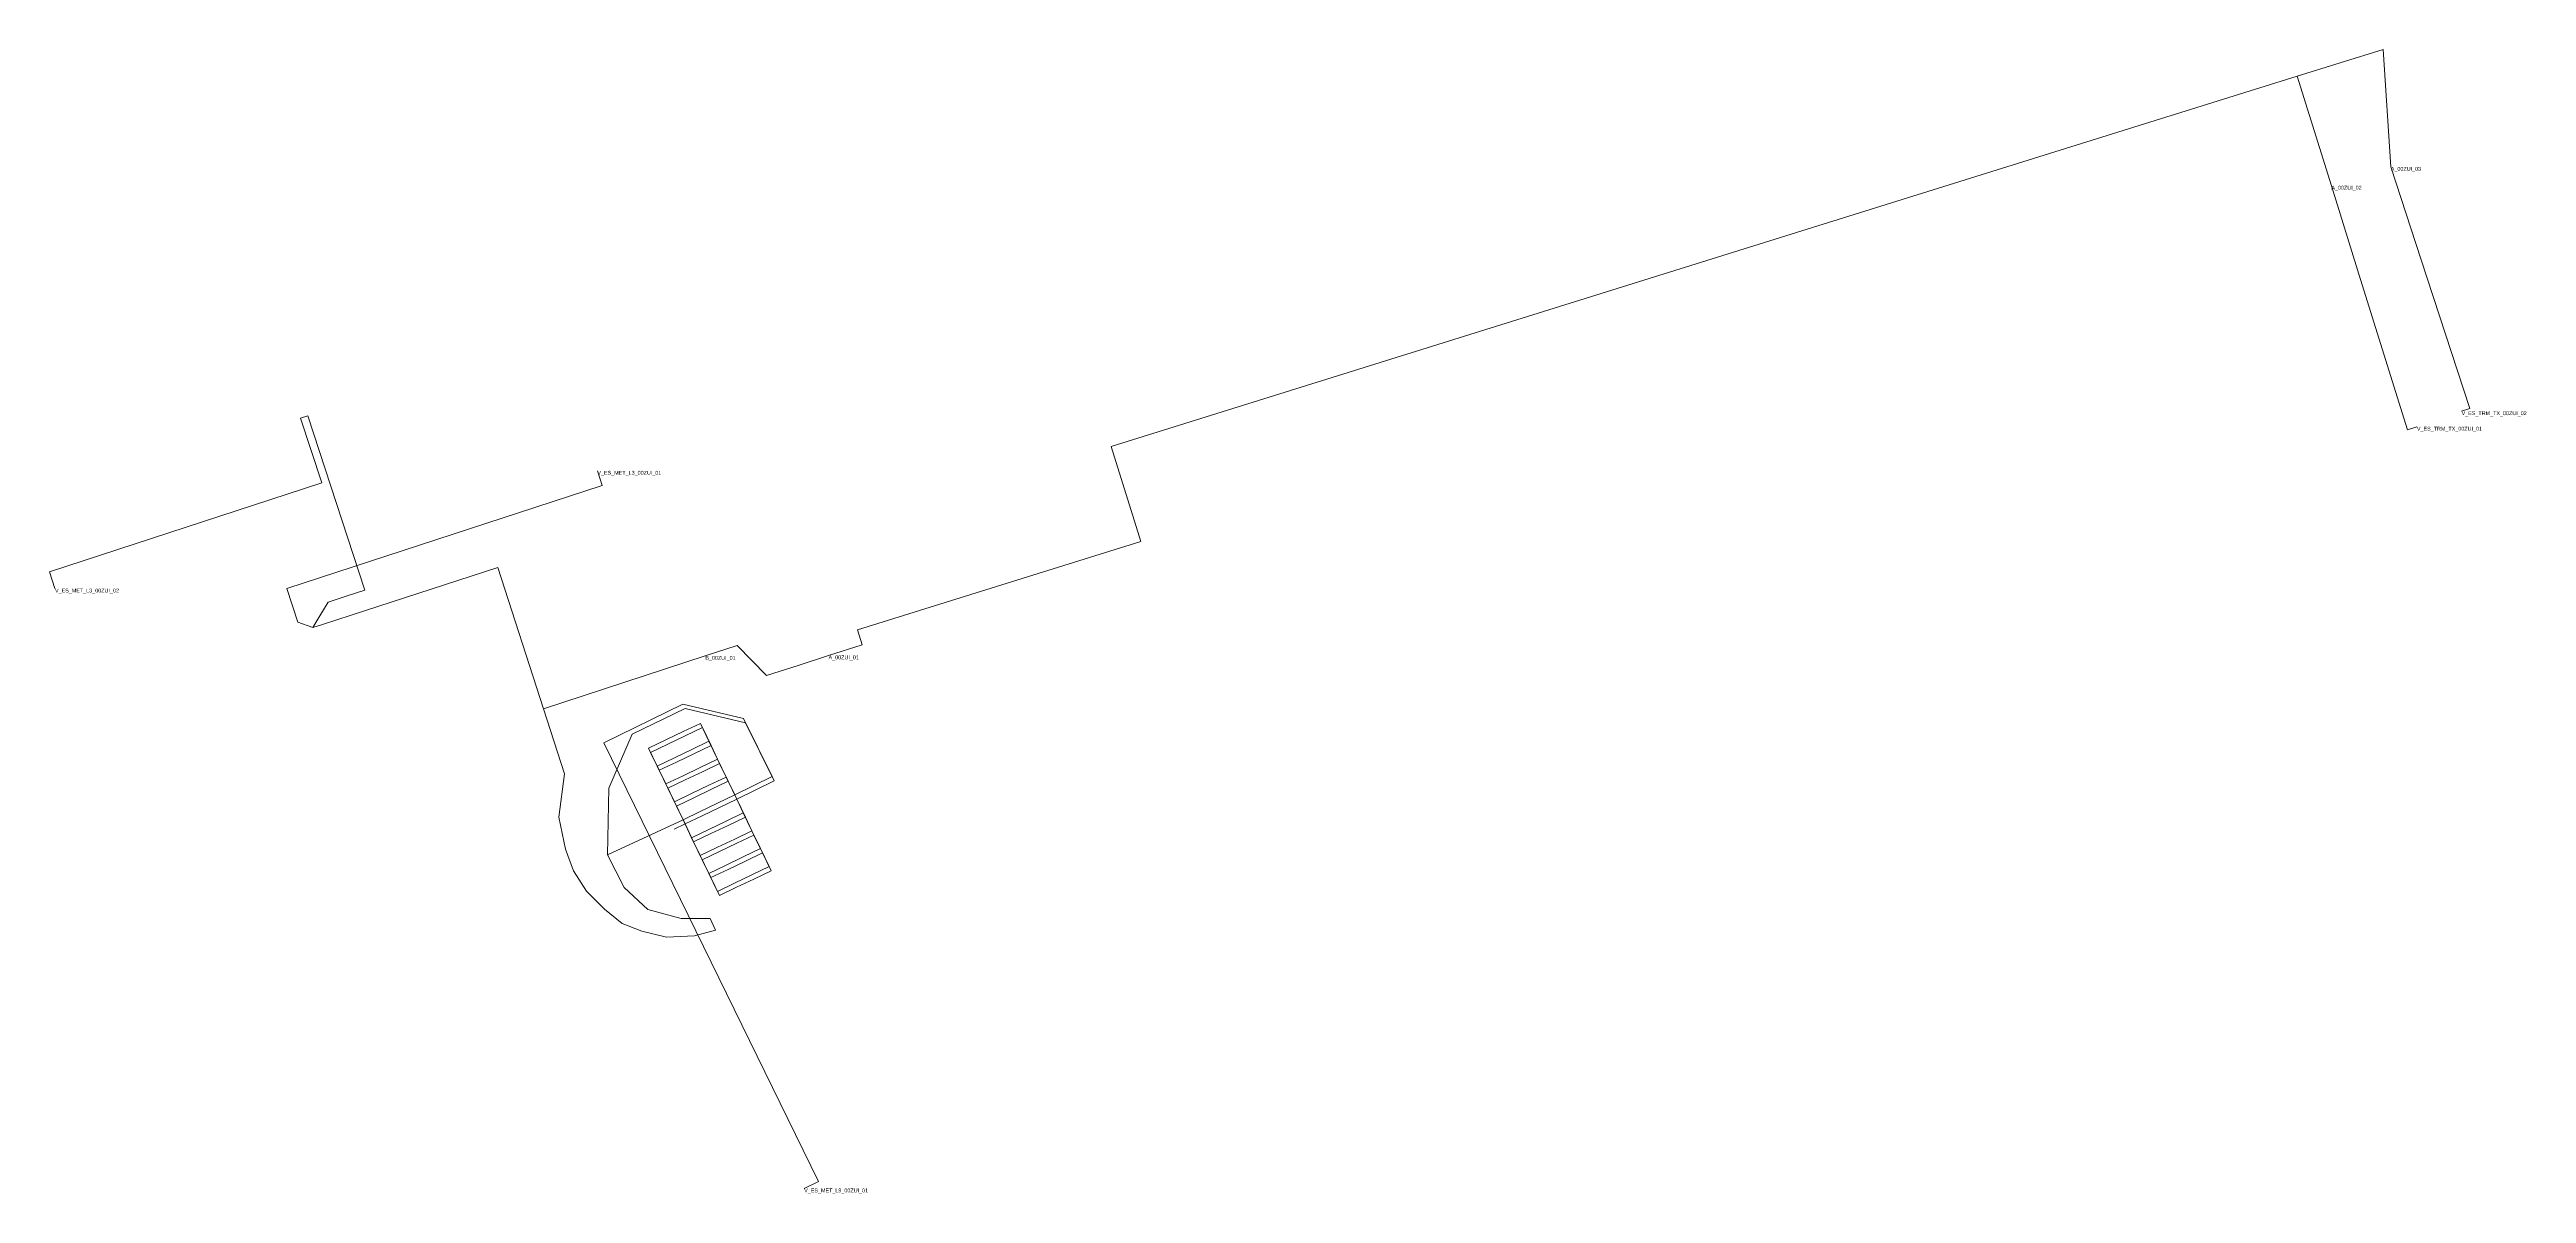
# Model space of a CAD drawing. Header units: metres. Extents: x 425075 to 428607, y 4580726 to 4583100.
# Drawn here: x 425647 to 425967.4, y 4581693.8 to 4581841.8 of the extents above; entities that cross this region are included whole.
import ezdxf
from ezdxf.enums import TextEntityAlignment as Align

# ---------------------------------------------------------------- set-up
doc = ezdxf.new("R2010")
doc.units = ezdxf.units.M
doc.header["$MEASUREMENT"] = 0
doc.header["$XCLIPFRAME"] = 0
for name, color, linetype, lineweight, true_color in [('01_A_AccesTren_t', 40, 'Continuous', 0, 0xffd600), ('01_C_AccesExt_t', 251, 'Continuous', 0, 0x646464), ('01_C_CarrerHoritzontalD_l', 251, 'Continuous', 0, 0x646464), ('01_I_AscensorD_l', 251, 'Continuous', 0, 0x646464), ('01_I_BarreraTarifaria_t', 251, 'Continuous', 0, 0x646464), ('01_I_Horitzontal_l', 251, 'Continuous', 0, 0x646464), ('01_I_HoritzontalD_l', 251, 'Continuous', 0, 0x646464), ('01_I_HoritzontalSUnicD_l', 251, 'Continuous', 0, 0x646464), ('01_I_Rampa_l', 251, 'Continuous', 0, 0x646464), ('01_I_RampaD_l', 251, 'Continuous', 0, 0x646464)]:
    doc.layers.add(name, color=color, linetype=linetype, lineweight=lineweight, true_color=true_color)
doc.styles.add('Style-Arial', font='arial.ttf')
picture_1 = doc.add_image_def('image1.sid', size_in_pixel=(14129, 9493))

msp = doc.modelspace()

# ---------------------------------------------------------------- linework, layer by layer
at = {"layer": '01_C_CarrerHoritzontalD_l'}
msp.add_line((425942.138253, 4581824.155952), (425937.7154, 4581838.319986), dxfattribs=at)
at = {"layer": '01_C_CarrerHoritzontalD_l', "flags": 128}
for points in [[(425937.7154, 4581838.319986), (425948.831656, 4581841.781563), (425949.826815, 4581826.591692)], [(425937.7154, 4581838.319986), (425784.319993, 4581790.41125), (425788.147761, 4581778.152953), (425751.473891, 4581766.701192), (425752.083208, 4581764.749875), (425747.740373, 4581763.393785)]]:
    msp.add_lwpolyline(points, dxfattribs=at)
at = {"layer": '01_I_AscensorD_l'}
for p, q in [((425680.374978, 4581794.39525, -20), (425679.446297, 4581794.091068, -30)), ((425679.094892, 4581767.682048, -30), (425681.013436, 4581766.987387, -10)), ((425747.740373, 4581763.393785), (425743.935772, 4581762.152693, -10)), ((425726.700398, 4581752.461486, -20), (425728.930554, 4581753.53249, -80)), ((425726.960887, 4581751.91907, -80), (425729.196202, 4581752.979329, -20)), ((425727.812118, 4581750.146548, -20), (425730.042274, 4581751.217552, -80)), ((425728.072607, 4581749.604132, -80), (425730.307922, 4581750.664391, -20)), ((425728.923838, 4581747.831609, -20), (425731.153994, 4581748.902614, -80)), ((425729.184327, 4581747.289193, -80), (425731.419643, 4581748.349453, -20)), ((425730.035559, 4581745.516671, -20), (425732.265714, 4581746.587675, -80)), ((425730.296047, 4581744.974255, -80), (425732.531363, 4581746.034514, -20)), ((425731.147279, 4581743.201733, -20), (425733.377434, 4581744.272737, -80)), ((425731.407767, 4581742.659317, -80), (425733.643083, 4581743.719576, -20)), ((425732.258999, 4581740.886794, -20), (425734.489155, 4581741.957799, -80)), ((425732.519487, 4581740.344378, -80), (425734.754803, 4581741.404638, -20)), ((425733.370719, 4581738.571856, -20), (425735.600875, 4581739.64286, -80)), ((425733.631208, 4581738.02944, -80), (425735.866523, 4581739.089699, -20)), ((425734.482439, 4581736.256918, -20), (425736.712595, 4581737.327922, -80)), ((425734.742928, 4581735.714502, -80), (425736.978244, 4581736.774761, -20)), ((425735.59416, 4581733.941979, -20), (425737.824315, 4581735.012984, -80)), ((425735.854648, 4581733.399563, -80), (425738.089964, 4581734.459823, -20))]:
    msp.add_line(p, q, dxfattribs=at)
at = {"layer": '01_I_Horitzontal_l', "flags": 128}
for points in [[(425953.772578, 4581814.589343), (425960.057201, 4581795.331576), (425958.987312, 4581794.982426)], [(425945.924686, 4581812.030031), (425951.992074, 4581792.599429), (425953.203911, 4581792.977836)]]:
    msp.add_lwpolyline(points, dxfattribs=at)
at = {"layer": '01_I_HoritzontalD_l'}
for p, q in [((425681.013436, 4581766.987387, -10), (425681.951424, 4581768.519468, -10)), ((425682.296117, 4581767.403379, -10), (425681.013436, 4581766.987387, -10))]:
    msp.add_line(p, q, dxfattribs=at)
at = {"layer": '01_I_HoritzontalD_l', "flags": 128}
for points, elevation in [([(425679.446297, 4581794.091068), (425682.186882, 4581785.71239), (425646.973561, 4581774.194454), (425647.32606, 4581773.116774)], -30), ([(425685.363912, 4581771.043596), (425687.765921, 4581771.830354), (425680.374978, 4581794.39525)], -20), ([(425718.153748, 4581786.318491), (425718.465512, 4581785.362912), (425677.668923, 4581772.052744), (425679.094892, 4581767.682048)], -30), ([(425710.870989, 4581756.499034), (425704.951635, 4581774.750902), (425685.988841, 4581768.600985)], -10), ([(425743.935772, 4581762.152693), (425739.73545, 4581760.782516), (425735.925555, 4581764.67567), (425731.799512, 4581763.329123)], -10), ([(425731.799512, 4581763.329123), (425710.870989, 4581756.499034), (425713.605995, 4581748.065853)], -10)]:
    msp.add_lwpolyline(points, dxfattribs=dict(at, elevation=elevation))
at = {"layer": '01_I_HoritzontalSUnicD_l'}
for p, q in [((425724.470243, 4581751.390482, -20), (425726.700398, 4581752.461486, -20)), ((425724.730731, 4581750.848066, -80), (425726.960887, 4581751.91907, -80)), ((425731.160709, 4581754.603495, -80), (425728.930554, 4581753.53249, -80)), ((425731.426358, 4581754.050334, -20), (425729.196202, 4581752.979329, -20)), ((425732.272429, 4581752.288556, -80), (425730.042274, 4581751.217552, -80)), ((425732.538078, 4581751.735395, -20), (425730.307922, 4581750.664391, -20)), ((425732.272429, 4581752.288556, -80), (425731.160709, 4581754.603495, -80)), ((425732.538078, 4581751.735395, -20), (425731.426358, 4581754.050334, -20)), ((425733.38415, 4581749.973618, -80), (425732.272429, 4581752.288556, -80)), ((425733.649798, 4581749.420457, -20), (425732.538078, 4581751.735395, -20)), ((425725.581963, 4581749.075543, -20), (425724.470243, 4581751.390482, -20)), ((425725.842451, 4581748.533127, -80), (425724.730731, 4581750.848066, -80)), ((425725.581963, 4581749.075543, -20), (425727.812118, 4581750.146548, -20)), ((425726.693683, 4581746.760605, -20), (425725.581963, 4581749.075543, -20)), ((425725.842451, 4581748.533127, -80), (425728.072607, 4581749.604132, -80)), ((425726.954171, 4581746.218189, -80), (425725.842451, 4581748.533127, -80)), ((425733.38415, 4581749.973618, -80), (425731.153994, 4581748.902614, -80)), ((425733.649798, 4581749.420457, -20), (425731.419643, 4581748.349453, -20)), ((425734.49587, 4581747.65868, -80), (425733.38415, 4581749.973618, -80)), ((425734.761518, 4581747.105519, -20), (425733.649798, 4581749.420457, -20)), ((425726.693683, 4581746.760605, -20), (425728.923838, 4581747.831609, -20)), ((425727.805403, 4581744.445667, -20), (425726.693683, 4581746.760605, -20)), ((425726.954171, 4581746.218189, -80), (425729.184327, 4581747.289193, -80)), ((425728.065892, 4581743.903251, -80), (425726.954171, 4581746.218189, -80)), ((425727.805403, 4581744.445667, -20), (425730.035559, 4581745.516671, -20)), ((425734.49587, 4581747.65868, -80), (425732.265714, 4581746.587675, -80)), ((425734.761518, 4581747.105519, -20), (425732.531363, 4581746.034514, -20)), ((425735.60759, 4581745.343741, -80), (425733.377434, 4581744.272737, -80)), ((425735.60759, 4581745.343741, -80), (425736.71931, 4581743.028803, -80)), ((425719.144327, 4581737.578447, -20), (425728.917123, 4581742.130728, -20)), ((425728.065892, 4581743.903251, -80), (425730.296047, 4581744.974255, -80)), ((425728.917123, 4581742.130728, -20), (425731.147279, 4581743.201733, -20)), ((425728.917123, 4581742.130728, -20), (425730.028843, 4581739.81579, -20)), ((425729.177612, 4581741.588312, -80), (425731.407767, 4581742.659317, -80)), ((425735.873239, 4581744.79058, -20), (425733.643083, 4581743.719576, -20)), ((425736.71931, 4581743.028803, -80), (425734.489155, 4581741.957799, -80)), ((425736.984959, 4581742.475642, -20), (425734.754803, 4581741.404638, -20)), ((425735.873239, 4581744.79058, -20), (425736.984959, 4581742.475642, -20)), ((425736.71931, 4581743.028803, -80), (425737.83103, 4581740.713865, -80)), ((425736.984959, 4581742.475642, -20), (425738.096679, 4581740.160704, -20)), ((425727.775004, 4581740.934962, -80), (425729.177612, 4581741.588312, -80)), ((425729.177612, 4581741.588312, -80), (425730.289332, 4581739.273374, -80)), ((425730.028843, 4581739.81579, -20), (425732.258999, 4581740.886794, -20)), ((425730.028843, 4581739.81579, -20), (425731.140564, 4581737.500852, -20)), ((425730.289332, 4581739.273374, -80), (425732.519487, 4581740.344378, -80)), ((425730.289332, 4581739.273374, -80), (425731.401052, 4581736.958436, -80)), ((425737.83103, 4581740.713865, -80), (425735.600875, 4581739.64286, -80)), ((425738.096679, 4581740.160704, -20), (425735.866523, 4581739.089699, -20)), ((425737.83103, 4581740.713865, -80), (425738.94275, 4581738.398926, -80)), ((425738.096679, 4581740.160704, -20), (425739.208399, 4581737.845765, -20)), ((425731.140564, 4581737.500852, -20), (425733.370719, 4581738.571856, -20)), ((425731.140564, 4581737.500852, -20), (425732.252284, 4581735.185913, -20)), ((425731.401052, 4581736.958436, -80), (425733.631208, 4581738.02944, -80)), ((425731.401052, 4581736.958436, -80), (425732.512772, 4581734.643497, -80)), ((425732.252284, 4581735.185913, -20), (425734.482439, 4581736.256918, -20)), ((425732.512772, 4581734.643497, -80), (425734.742928, 4581735.714502, -80)), ((425738.94275, 4581738.398926, -80), (425736.712595, 4581737.327922, -80)), ((425739.208399, 4581737.845765, -20), (425736.978244, 4581736.774761, -20)), ((425740.054471, 4581736.083988, -80), (425737.824315, 4581735.012984, -80)), ((425738.94275, 4581738.398926, -80), (425740.054471, 4581736.083988, -80)), ((425739.208399, 4581737.845765, -20), (425740.320119, 4581735.530827, -20)), ((425732.252284, 4581735.185913, -20), (425733.364004, 4581732.870975, -20)), ((425732.512772, 4581734.643497, -80), (425733.624492, 4581732.328559, -80)), ((425733.364004, 4581732.870975, -20), (425735.59416, 4581733.941979, -20)), ((425733.624492, 4581732.328559, -80), (425735.854648, 4581733.399563, -80)), ((425740.320119, 4581735.530827, -20), (425738.089964, 4581734.459823, -20))]:
    msp.add_line(p, q, dxfattribs=at)
at = {"layer": '01_I_HoritzontalSUnicD_l', "flags": 128}
for points, elevation in [([(425744.588209, 4581694.428818), (425746.438643, 4581695.350316), (425718.677821, 4581752.075577), (425728.910021, 4581757.083122), (425736.724355, 4581755.241331), (425740.438971, 4581747.734443), (425735.60759, 4581745.343741)], -80), ([(425719.144327, 4581737.578447), (425719.336392, 4581746.213428), (425722.350225, 4581753.189651), (425729.175669, 4581756.529961), (425736.990003, 4581754.688171), (425740.70462, 4581747.181282), (425735.873239, 4581744.79058)], -20), ([(425735.60759, 4581745.343741), (425735.60759, 4581745.343741), (425734.49587, 4581747.65868)], -80), ([(425735.873239, 4581744.79058), (425735.873239, 4581744.79058), (425734.761518, 4581747.105519)], -20), ([(425728.917123, 4581742.130728), (425728.917123, 4581742.130728), (425727.805403, 4581744.445667)], -20), ([(425729.177612, 4581741.588312), (425729.177612, 4581741.588312), (425728.065892, 4581743.903251)], -80)]:
    msp.add_lwpolyline(points, dxfattribs=dict(at, elevation=elevation))
at = {"layer": '01_I_Rampa_l'}
for p, q in [((425949.826815, 4581826.591692), (425953.760068, 4581814.585261)), ((425945.924686, 4581812.030031), (425942.138254, 4581824.155947))]:
    msp.add_line(p, q, dxfattribs=at)
at = {"layer": '01_I_RampaD_l'}
for p, q in [((425717.841984, 4581787.274071, -30), (425718.153748, 4581786.318491, -30)), ((425647.32606, 4581773.116774, -30), (425647.678558, 4581772.039093, -30)), ((425683.028438, 4581770.278631, -10), (425685.363912, 4581771.043596, -10)), ((425681.951431, 4581768.519479, -10), (425683.028438, 4581770.278631, -10)), ((425685.985966, 4581768.600052, -10), (425682.296119, 4581767.40338, -10))]:
    msp.add_line(p, q, dxfattribs=at)
msp.add_polyline3d([(425713.605995, 4581748.065853, -10), (425712.858962, 4581742.454114, -10), (425713.701062, 4581738.319372, -10), (425714.764768, 4581735.540707, -10), (425716.419421, 4581732.909843, -10), (425718.777672, 4581730.573526, -10), (425721.040157, 4581728.715452, -10), (425723.606558, 4581727.701958, -10), (425726.763906, 4581726.924945, -10), (425730.394013, 4581727.127644, -10), (425733.129256, 4581727.828644, -10), (425732.433262, 4581729.353303, -10), (425728.658584, 4581729.353303, -10), (425724.366827, 4581730.543104, -10), (425721.31606, 4581733.38828, -10), (425719.144327, 4581737.578447, -20)], dxfattribs=at)

# ---------------------------------------------------------------- texts
at = {"layer": '01_A_AccesTren_t', "style": 'Style-Arial'}
for s, p in [('V_ES_TRM_TX_00ZUI_02', (425958.987312, 4581794.982426)), ('V_ES_TRM_TX_00ZUI_01', (425953.203911, 4581792.977836)), ('V_ES_MET_L3_00ZUI_01', (425717.841984, 4581787.274071, -30)), ('V_ES_MET_L3_00ZUI_02', (425647.678558, 4581772.039093, -30)), ('V_ES_MET_L9_00ZUI_01', (425744.588209, 4581694.428818, -80))]:
    msp.add_text(s, height=0.5, dxfattribs=at).set_placement(p, align=Align.TOP_LEFT)
at = {"layer": '01_C_AccesExt_t', "style": 'Style-Arial'}
for s, p in [('A_00ZUI_03', (425949.826815, 4581826.591692)), ('A_00ZUI_02', (425942.138253, 4581824.155952)), ('A_00ZUI_01', (425747.740373, 4581763.393785))]:
    msp.add_text(s, height=0.5, dxfattribs=at).set_placement(p, align=Align.TOP_LEFT)
at = {"layer": '01_I_BarreraTarifaria_t', "style": 'Style-Arial'}
msp.add_text('B_00ZUI_01', height=0.5, dxfattribs=at).set_placement((425731.799512, 4581763.329123, -10), align=Align.TOP_LEFT)

# ---------------------------------------------------------------- pictures from other files: only their frames are drawn
at = {"layer": '01_C_CarrerHoritzontalD_l'}
image = msp.add_image(picture_1, insert=(425074.75, 4580726.25), size_in_units=(3532.25, 2373.25), dxfattribs=at)
image.set_boundary_path([(-0.5, -0.5), (-0.5, 9492.5), (14128.5, 9492.5), (14128.5, -0.5), (-0.5, -0.5)])
image.dxf.flags = 6

doc.saveas('drawing.dxf')
